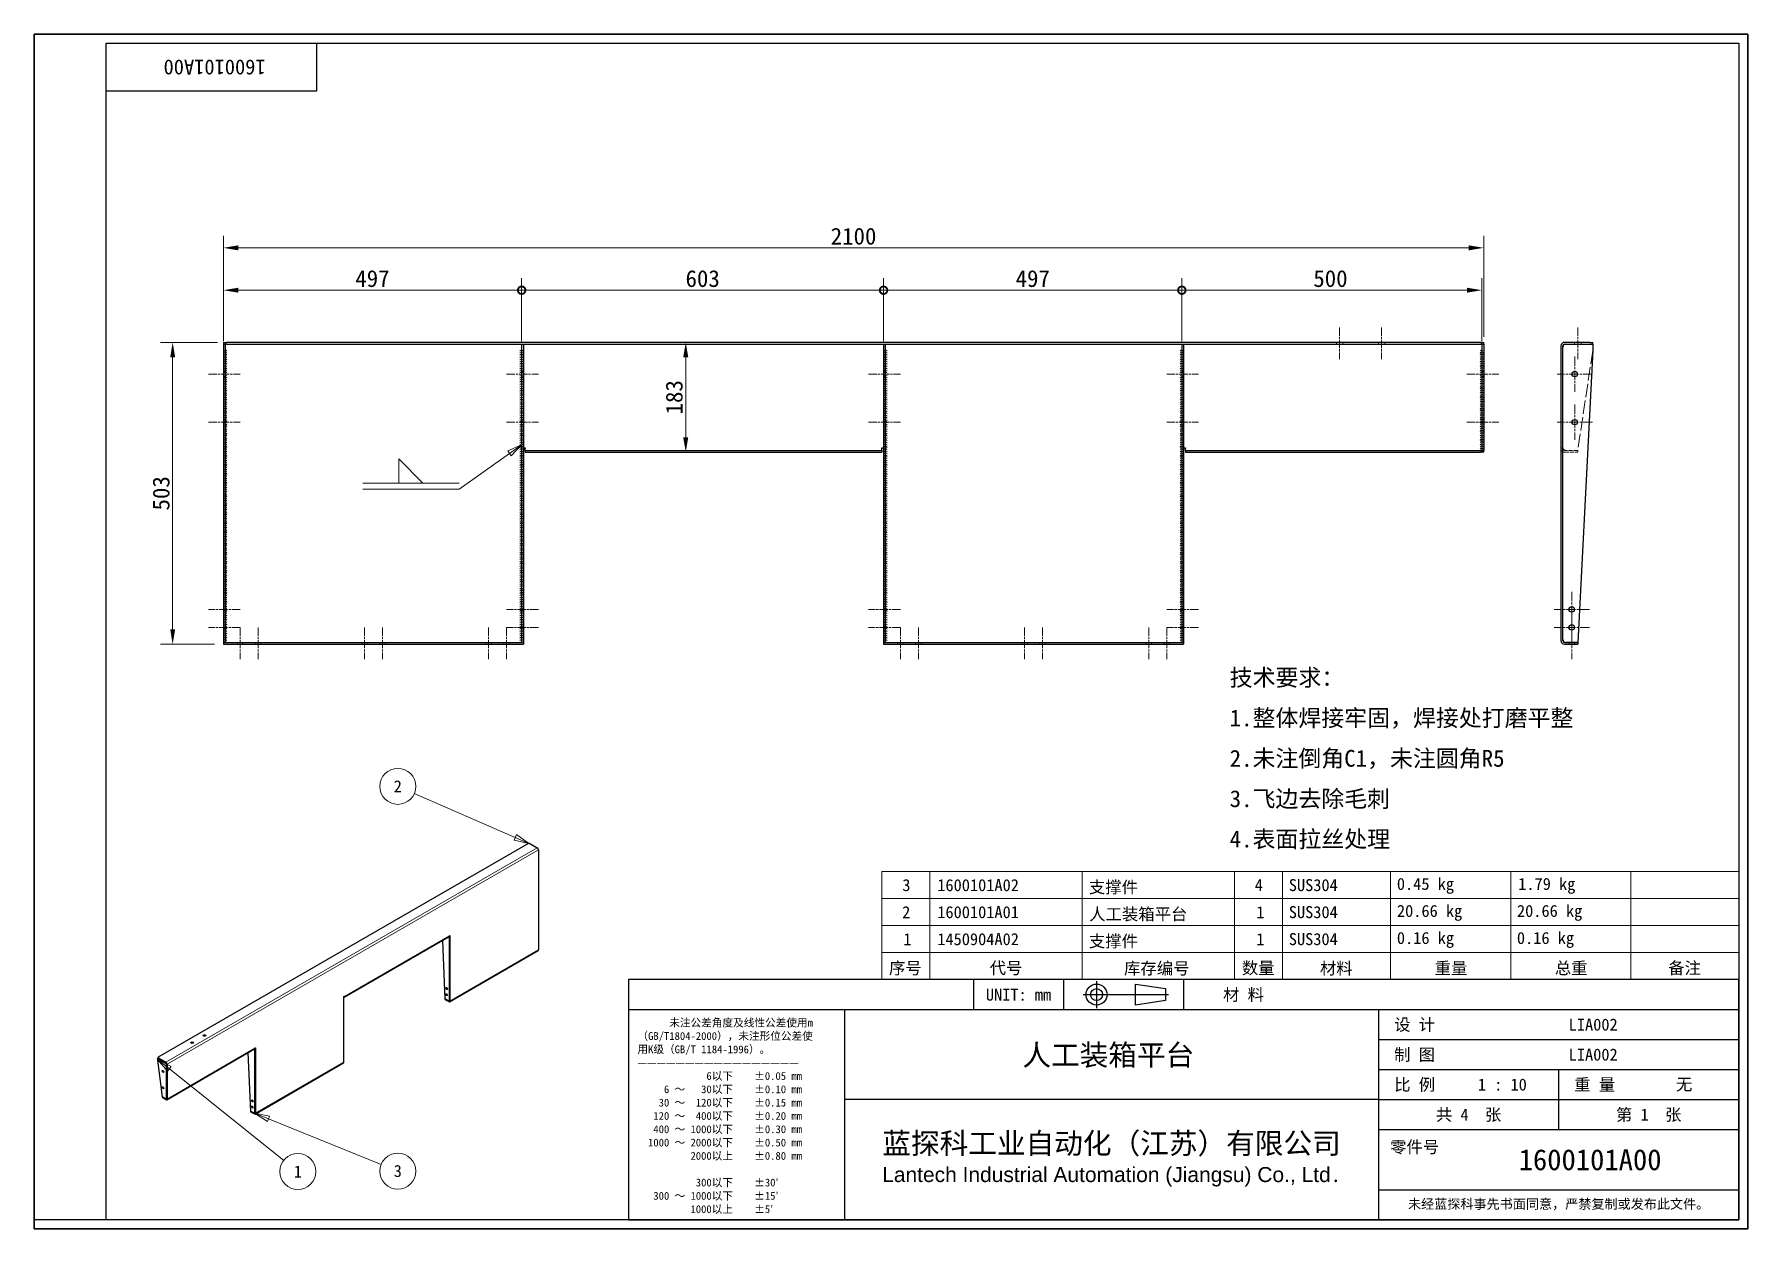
# Model space of a CAD drawing. Header units: millimetres. Extents: x 60 to 2915, y 55 to 2045.
import ezdxf
from ezdxf.enums import TextEntityAlignment as Align

# ---------------------------------------------------------------- set-up
doc = ezdxf.new("R2010")
doc.units = ezdxf.units.MM
doc.header["$LTSCALE"] = 10
doc.linetypes.add('CHAIN', pattern=[0.3543, 0.2362, -0.0295, 0.0591, -0.0295])
doc.linetypes.add('DASHED', pattern=[0.2067, 0.1654, -0.0413])
for name, color, linetype, lineweight in [('1', 7, 'Continuous', 18), ('可见 (ISO)', 7, 'Continuous', 25), ('可见窄的 (ISO)', 7, 'Continuous', 18), ('图框 (ISO)', 7, 'Continuous', 35), ('标题 (ISO)', 7, 'Continuous', 25)]:
    doc.layers.add(name, color=color, linetype=linetype, lineweight=lineweight)
for name, color, linetype, lineweight, true_color in [('中心标记 (ISO)', 1, 'CHAIN', 18, 0xff0000), ('中心线 (ISO)', 1, 'CHAIN', 18, 0xff0000), ('尺寸 (ISO)', 7, 'Continuous', 18, 0x008000), ('符号 (ISO)', 7, 'Continuous', 18, 0x008000), ('隐藏 (ISO)', 5, 'DASHED', 18, 0x0000ff)]:
    doc.layers.add(name, color=color, linetype=linetype, lineweight=lineweight, true_color=true_color)
doc.styles.add('文本样式164', font='SimSun.ttf')
doc.styles.add('文本样式165', font='SimSun.ttf')
doc.styles.add('文本样式74', font='SimSun.ttf')
doc.styles.add('最新国标', font='simfang.ttf')
doc.styles.add('注释文本 (ISO)', font='simfang.ttf')
doc.dimstyles.new('默认 (GB)', dxfattribs={"dimscale": 10, "dimtxt": 2.8, "dimasz": 2.5, "dimexe": 2, "dimexo": 1.5, "dimgap": 0.5, "dimtad": 1, "dimtoh": 1, "dimdsep": 46, "dimtxsty": '最新国标', "dimcen": 0.09, "dimdle": 10, "dimclrd": 256, "dimclre": 256, "dimclrt": 256, "dimaunit": 1, "dimadec": 3, "dimazin": 2, "dimtfac": 0.535714, "dimtdec": 3, "dimtmove": 0, "dimatfit": 3, "dimfxl": 0, "dimtolj": 1, "dimlwd": -1, "dimlwe": -1, "dimarcsym": 0})

msp = doc.modelspace()

# ---------------------------------------------------------------- texts
at = {"layer": '符号 (ISO)', "insert": (2051.793, 837.182), "char_height": 28, "width": 628.77192, "attachment_point": 4, "line_spacing_factor": 1.441304, "style": '注释文本 (ISO)'}
msp.add_mtext('\\fFangSong|b0|i0;{\\H28.0000;技术要求：\\P}\\fFangSong|b0|i0;{\\H28.0000;1.整体焊接牢固，焊接处打磨平整\\P}\\fFangSong|b0|i0;{\\H28.0000;2.未注倒角C1，未注圆角R5\\P}\\fFangSong|b0|i0;{\\H28.0000;3.飞边去除毛刺\\P}\\fFangSong|b0|i0;{\\H28.0000;4.表面拉丝处理}', dxfattribs=at)

# ---------------------------------------------------------------- blocks, each defined once
blk = doc.blocks.new('图框 最新国标')
at = {"layer": '图框 (ISO)'}
for p, q in [((6, 7), (6, 204.5)), ((6, 204.5), (291.5, 204.5)), ((291.5, 204.5), (291.5, 5.5)), ((6, 7), (6, 5.5)), ((6, 7), (6, 5.5)), ((291.5, 5.5), (6, 5.5))]:
    blk.add_line(p, q, dxfattribs=at)
at = {"layer": '图框 (ISO)', "color": 7, "linetype": 'Continuous', "lineweight": 25}
for p, q in [((18, 203), (290, 203)), ((18, 7), (18, 203)), ((18, 203), (290, 203)), ((53, 203), (53, 195)), ((290, 203), (290, 7)), ((290, 203), (290, 7)), ((53, 195), (18, 195)), ((290, 7), (6, 7)), ((290, 7), (18, 7))]:
    blk.add_line(p, q, dxfattribs=at)
at = {"layer": '图框 (ISO)', "style": '文本样式74'}
blk.add_attdef('零件代号_001', (44.55, 200.25), '', height=2.5, rotation=180, dxfattribs=at)
blk = doc.blocks.new('标题栏 最新国标')
at = {"layer": '标题 (ISO)'}
for p, q in [((381.98, -183.84), (196.98, -183.84)), ((196.98, -183.84), (196.98, -223.84)), ((254.48, -183.84), (254.48, -188.84)), ((269.48, -183.84), (269.48, -188.84)), ((281.48, -188.09), (281.48, -184.59)), ((281.48, -184.59), (286.48, -185.34)), ((286.48, -185.34), (286.48, -187.34)), ((289.48, -183.84), (289.48, -188.84)), ((381.98, -223.84), (381.98, -183.84)), ((383.48, -183.84), (383.48, -225.34)), ((286.48, -187.34), (281.48, -188.09)), ((196.98, -188.84), (381.98, -188.84)), ((232.98, -188.84), (232.98, -223.84)), ((321.98, -188.84), (321.98, -223.84)), ((321.98, -193.84), (381.98, -193.84)), ((321.98, -198.84), (381.98, -198.84)), ((351.98, -198.84), (351.98, -208.84)), ((321.98, -203.84), (232.98, -203.84)), ((321.98, -203.84), (381.98, -203.84)), ((321.98, -208.84), (381.98, -208.84)), ((321.98, -218.84), (381.98, -218.84)), ((196.98, -223.84), (381.98, -223.84)), ((383.48, -225.34), (196.98, -225.34))]:
    blk.add_line(p, q, dxfattribs=at)
at = {"layer": '标题 (ISO)', "linetype": 'CHAIN', "ltscale": 5.000333}
blk.add_line((274.98, -184.09), (274.98, -188.59), dxfattribs=at)
at = {"layer": '标题 (ISO)', "linetype": 'CHAIN', "ltscale": 15.834605}
blk.add_line((272.73, -186.34), (286.98, -186.34), dxfattribs=at)
at = {"layer": '标题 (ISO)'}
for radius in [1.75, 1]:
    blk.add_circle((274.98, -186.34), radius, dxfattribs=at)
at = {"layer": '1', "style": '文本样式164'}
for s, p in [('UNIT: mm', (261.98, -186.34)), ('材 料', (299.48, -186.34)), ('设 计', (327.98, -191.34)), ('制 图', (327.98, -196.34)), ('比 例', (327.98, -201.34)), ('重 量', (357.98, -201.34)), ('共 4  张', (336.98, -206.34)), ('第 1  张', (366.98, -206.34))]:
    blk.add_text(s, height=2, dxfattribs=at).set_placement(p, align=Align.MIDDLE_CENTER)
at = {"layer": '标题 (ISO)', "style": '注释文本 (ISO)'}
for s, insert, char_height, attachment_point, line_spacing_factor in [('\\fSimSun|b0|i0;{\\H1.3000;      未注公差角度及线性公差使用m\\P}\\fSimSun|b0|i0;{\\H1.3000;（GB/T1804-2000），未注形位公差使\\P}\\fSimSun|b0|i0;{\\H1.3000;用K级（GB/T 1184-1996）。\\P}\\fSimSun|b0|i0;{\\H1.3000;—————————————————\\P}\\fSimSun|b0|i0;{\\H1.3000;             6以下    ±0.05 mm\\P}\\fSimSun|b0|i0;{\\H1.3000;     6 ～   30以下    ±0.10 mm\\P}\\fSimSun|b0|i0;{\\H1.3000;    30 ～  120以下    ±0.15 mm\\P}\\fSimSun|b0|i0;{\\H1.3000;   120 ～  400以下    ±0.20 mm\\P}\\fSimSun|b0|i0;{\\H1.3000;   400 ～ 1000以下    ±0.30 mm\\P}\\fSimSun|b0|i0;{\\H1.3000;  1000 ～ 2000以下    ±0.50 mm\\P}\\fSimSun|b0|i0;{\\H1.3000;          2000以上    ±0.80 mm\\P}\\fSimSun|b0|i0;{\\H1.3000;\\P}\\fSimSun|b0|i0;{\\H1.3000;           300以下    ±30′\\P}\\fSimSun|b0|i0;{\\H1.3000;   300 ～ 1000以下    ±15′\\P}\\fSimSun|b0|i0;{\\H1.3000;          1000以上    ±5′}', (198.48, -206.63), 1.3, 4, 1.023913), ('{\\fMicrosoft YaHei|b0|i0|c134|p34;\\H1.75x;蓝探科工业自动化（江苏）有限公司\\P\\fArial|b0|i0|c0|p34;\\H0.71429x;Lantech Industrial Automation (Jiangsu) Co., Ltd\\fFangSong|b0|i0|c134|p49;.\\H1.15195x; }', (277.48, -213.84), 2, 5, 0.978695)]:
    blk.add_mtext(s, dxfattribs=dict(at, insert=insert, char_height=char_height, attachment_point=attachment_point, line_spacing_factor=line_spacing_factor))
at = {"layer": '标题 (ISO)', "attachment_point": 5, "style": '注释文本 (ISO)'}
for s, insert, char_height in [('\\fFangSong|b0|i0;零件号', (327.98, -211.84), 2), ('\\fSimSun|b0|i0;{\\H1.6000;未经蓝探科事先书面同意，严禁复制或发布此文件。}', (351.98, -221.34), 1.6)]:
    blk.add_mtext(s, dxfattribs=dict(at, insert=insert, char_height=char_height))
at = {"layer": '标题 (ISO)', "style": '注释文本 (ISO)'}
blk.add_attdef('材料', text='', height=2, dxfattribs=at).set_placement((324.48, -186.34), align=Align.MIDDLE_CENTER)
at = {"layer": '标题 (ISO)'}
for tag, p, height, style in [('设计人_001', (353.65, -192.33), 2, '注释文本 (ISO)'), ('库存编号_001', (262.62, -198.15), 3.5, '文本样式165'), ('设计人_001', (353.65, -197.33), 2, '注释文本 (ISO)'), ('视图比例_001', (338.51, -202.33), 2, '注释文本 (ISO)'), ('质量\\P3;_001', (371.53, -202.3), 2, '注释文本 (ISO)'), ('零件代号_001', (345.31, -215.59), 3.5, '文本样式165')]:
    blk.add_attdef(tag, p, '', height=height, dxfattribs=dict(at, style=style))
blk = doc.blocks.new('_DotSmall')
at = {"color": 0, "linetype": 'ByBlock', "const_width": 0.5}
blk.add_lwpolyline([(-0.0625, 0, 1), (0.0625, 0, 1)], format="xyb", close=True, dxfattribs=at)
blk = doc.blocks.new('*D5')
at = {"layer": 'Defpoints', "color": 0, "transparency": 16777216}
for p in [(872.1, 1618.6), (375.1, 1518.6), (872.1, 1518.6)]:
    blk.add_point(p, dxfattribs=at)
at = {"layer": '尺寸 (ISO)', "color": 116, "true_color": 0x00803f, "transparency": 16777216}
for p, q in [((375.1, 1533.6), (375.1, 1638.6)), ((872.1, 1533.6), (872.1, 1638.6)), ((400.1, 1618.6), (872.1, 1618.6))]:
    blk.add_line(p, q, dxfattribs=at)
blk.add_solid([(400.1, 1622.8), (400.1, 1614.5), (375.1, 1618.6)], dxfattribs=at)
at = {"layer": '尺寸 (ISO)', "color": 116, "true_color": 0x00803f, "transparency": 16777216, "xscale": 25, "yscale": 25, "zscale": 25}
blk.add_blockref('_DotSmall', (872.1, 1618.6), dxfattribs=at)
at = {"layer": '尺寸 (ISO)', "transparency": 16777216, "insert": (623.5, 1637.8), "char_height": 28, "attachment_point": 5, "style": '最新国标'}
blk.add_mtext('\\A1;497', dxfattribs=at)
blk = doc.blocks.new('*D7')
at = {"layer": 'Defpoints', "color": 0, "transparency": 16777216}
for p in [(1475.1, 1618.6), (872.1, 1518.6), (1475.1, 1518.6)]:
    blk.add_point(p, dxfattribs=at)
at = {"layer": '尺寸 (ISO)', "color": 116, "true_color": 0x00803f, "transparency": 16777216}
for p, q in [((872.1, 1533.6), (872.1, 1638.6)), ((1475.1, 1533.6), (1475.1, 1638.6)), ((872.1, 1618.6), (1475.1, 1618.6))]:
    blk.add_line(p, q, dxfattribs=at)
at = {"layer": '尺寸 (ISO)', "color": 116, "true_color": 0x00803f, "transparency": 16777216, "xscale": 25, "yscale": 25, "zscale": 25, "rotation": 180}
blk.add_blockref('_DotSmall', (872.1, 1618.6), dxfattribs=at)
at = {"layer": '尺寸 (ISO)', "color": 116, "true_color": 0x00803f, "transparency": 16777216, "xscale": 25, "yscale": 25, "zscale": 25}
blk.add_blockref('_DotSmall', (1475.1, 1618.6), dxfattribs=at)
at = {"layer": '尺寸 (ISO)', "transparency": 16777216, "insert": (1173.7, 1637.8), "char_height": 28, "attachment_point": 5, "style": '最新国标'}
blk.add_mtext('\\A1;603', dxfattribs=at)
blk = doc.blocks.new('*D8')
at = {"layer": 'Defpoints', "color": 0, "transparency": 16777216}
for p in [(1972.1, 1618.6), (1475.1, 1518.6), (1972.1, 1518.6)]:
    blk.add_point(p, dxfattribs=at)
at = {"layer": '尺寸 (ISO)', "color": 116, "true_color": 0x00803f, "transparency": 16777216}
for p, q in [((1475.1, 1533.6), (1475.1, 1638.6)), ((1972.1, 1533.6), (1972.1, 1638.6)), ((1475.1, 1618.6), (1972.1, 1618.6))]:
    blk.add_line(p, q, dxfattribs=at)
at = {"layer": '尺寸 (ISO)', "color": 116, "true_color": 0x00803f, "transparency": 16777216, "xscale": 25, "yscale": 25, "zscale": 25, "rotation": 180}
blk.add_blockref('_DotSmall', (1475.1, 1618.6), dxfattribs=at)
at = {"layer": '尺寸 (ISO)', "color": 116, "true_color": 0x00803f, "transparency": 16777216, "xscale": 25, "yscale": 25, "zscale": 25}
blk.add_blockref('_DotSmall', (1972.1, 1618.6), dxfattribs=at)
at = {"layer": '尺寸 (ISO)', "transparency": 16777216, "insert": (1723.7, 1637.8), "char_height": 28, "attachment_point": 5, "style": '最新国标'}
blk.add_mtext('\\A1;497', dxfattribs=at)
blk = doc.blocks.new('*D9')
at = {"layer": 'Defpoints', "color": 0, "transparency": 16777216}
for p in [(2472.1, 1618.6), (1972.1, 1518.6), (2472.1, 1518.4)]:
    blk.add_point(p, dxfattribs=at)
at = {"layer": '尺寸 (ISO)', "color": 116, "true_color": 0x00803f, "transparency": 16777216}
for p, q in [((1972.1, 1533.6), (1972.1, 1638.6)), ((2472.1, 1533.4), (2472.1, 1638.6)), ((1972.1, 1618.6), (2447.1, 1618.6))]:
    blk.add_line(p, q, dxfattribs=at)
blk.add_solid([(2447.1, 1622.8), (2447.1, 1614.5), (2472.1, 1618.6)], dxfattribs=at)
at = {"layer": '尺寸 (ISO)', "color": 116, "true_color": 0x00803f, "transparency": 16777216, "xscale": 25, "yscale": 25, "zscale": 25, "rotation": 180}
blk.add_blockref('_DotSmall', (1972.1, 1618.6), dxfattribs=at)
at = {"layer": '尺寸 (ISO)', "transparency": 16777216, "insert": (2219.7, 1637.8), "char_height": 28, "attachment_point": 5, "style": '最新国标'}
blk.add_mtext('\\A1;500', dxfattribs=at)
blk = doc.blocks.new('*D10')
at = {"layer": 'Defpoints', "color": 0, "transparency": 16777216}
for p in [(380.1, 1531.7), (290.6, 1028.7), (375.1, 1028.7)]:
    blk.add_point(p, dxfattribs=at)
at = {"layer": '尺寸 (ISO)', "color": 116, "true_color": 0x00803f, "transparency": 16777216}
for p, q in [((365.1, 1531.7), (270.6, 1531.7)), ((290.6, 1506.7), (290.6, 1053.7)), ((360.1, 1028.7), (270.6, 1028.7))]:
    blk.add_line(p, q, dxfattribs=at)
for points in [[(286.5, 1506.7), (294.8, 1506.7), (290.6, 1531.7)], [(286.5, 1053.7), (294.8, 1053.7), (290.6, 1028.7)]]:
    blk.add_solid(points, dxfattribs=at)
at = {"layer": '尺寸 (ISO)', "transparency": 16777216, "insert": (271.5, 1280.2), "char_height": 28, "attachment_point": 5, "rotation": 90, "style": '最新国标'}
blk.add_mtext('\\A1;503', dxfattribs=at)
blk = doc.blocks.new('明细栏')
at = {"layer": '符号 (ISO)'}
for p, q in [((290, 65.01), (147.2, 65.01)), ((147.2, 65.01), (147.2, 51.5)), ((155.2, 65.01), (155.2, 51.5)), ((180.6, 65.01), (180.6, 51.5)), ((206, 65.01), (206, 51.5)), ((214, 65.01), (214, 51.5)), ((232, 65.01), (232, 51.5)), ((252, 65.01), (252, 51.5)), ((272, 65.01), (272, 51.5)), ((290, 65.01), (290, 51.5)), ((290, 60.51), (147.2, 60.51)), ((290, 56), (147.2, 56)), ((290, 51.5), (147.2, 51.5)), ((147.2, 47), (147.2, 51.5)), ((155.2, 47), (155.2, 51.5)), ((180.6, 47), (180.6, 51.5)), ((206, 47), (206, 51.5)), ((214, 47), (214, 51.5)), ((232, 47), (232, 51.5)), ((252, 47), (252, 51.5)), ((272, 47), (272, 51.5)), ((290, 47), (290, 51.5)), ((290, 47), (147.2, 47))]:
    blk.add_line(p, q, dxfattribs=at)
at = {"layer": '符号 (ISO)', "char_height": 2, "attachment_point": 7, "style": '注释文本 (ISO)'}
for s, insert in [('3', (150.63, 61.72)), ('1600101A02', (156.46, 61.71)), ('支撑件', (181.72, 61.19)), ('4', (209.35, 61.74)), ('SUS304', (215.03, 61.72)), ('0.45 kg', (233.04, 61.29)), ('1.79 kg', (253.26, 61.29)), ('2', (150.61, 57.24)), ('1600101A01', (156.46, 57.21)), ('人工装箱平台', (181.77, 56.68)), ('1', (209.61, 57.24)), ('SUS304', (215.03, 57.22)), ('20.66 kg', (233.05, 56.79)), ('20.66 kg', (253.05, 56.79)), ('1', (150.81, 52.74)), ('1450904A02', (156.46, 52.71)), ('支撑件', (181.72, 52.19)), ('1', (209.61, 52.74)), ('SUS304', (215.03, 52.72)), ('0.16 kg', (233.04, 52.28)), ('0.16 kg', (253.04, 52.28)), ('序号', (148.42, 47.7)), ('代号', (165.19, 47.72)), ('库存编号', (187.58, 47.65)), ('数量', (207.21, 47.71)), ('材料', (220.21, 47.67)), ('重量', (239.33, 47.77)), ('总重', (259.36, 47.74)), ('备注', (278.25, 47.72))]:
    blk.add_mtext(s, dxfattribs=dict(at, insert=insert))
blk = doc.blocks.new('引出序号1')
at = {"layer": '符号 (ISO)'}
for p, q in [((86.14, 70.7), (69.31, 78.01)), ((86.33, 71.16), (85.94, 70.24)), ((85.94, 70.24), (88.43, 69.7)), ((86.14, 70.7), (88.43, 69.7)), ((88.43, 69.7), (86.33, 71.16))]:
    blk.add_line(p, q, dxfattribs=at)
at = {"layer": '符号 (ISO)', "flags": 128}
blk.add_lwpolyline([(85.94, 70.24), (88.43, 69.7), (86.33, 71.16), (85.94, 70.24)], dxfattribs=at)
at = {"layer": '符号 (ISO)'}
blk.add_circle((66.57, 79.2), 3, dxfattribs=at)
blk.add_solid([(85.94, 70.24), (88.43, 69.7), (86.33, 71.16), (85.94, 70.24)], dxfattribs=at)
at = {"layer": '符号 (ISO)', "insert": (66.57, 79.2), "char_height": 2, "attachment_point": 5, "style": '注释文本 (ISO)'}
blk.add_mtext('2', dxfattribs=at)
blk = doc.blocks.new('引出序号2')
at = {"layer": '符号 (ISO)'}
for p, q in [((28.51, 32.12), (26.56, 33.68)), ((28.82, 32.51), (26.56, 33.68)), ((26.56, 33.68), (28.2, 31.73)), ((28.2, 31.73), (28.82, 32.51)), ((28.51, 32.12), (47.58, 16.88))]:
    blk.add_line(p, q, dxfattribs=at)
at = {"layer": '符号 (ISO)', "flags": 128}
blk.add_lwpolyline([(28.82, 32.51), (26.56, 33.68), (28.2, 31.73), (28.82, 32.51)], dxfattribs=at)
at = {"layer": '符号 (ISO)'}
blk.add_circle((49.92, 15.02), 3, dxfattribs=at)
blk.add_solid([(28.82, 32.51), (26.56, 33.68), (28.2, 31.73), (28.82, 32.51)], dxfattribs=at)
at = {"layer": '符号 (ISO)', "insert": (49.92, 15.02), "char_height": 2, "attachment_point": 5, "style": '注释文本 (ISO)'}
blk.add_mtext('1', dxfattribs=at)
blk = doc.blocks.new('引出序号3')
at = {"layer": '符号 (ISO)'}
for p, q in [((45.04, 23.81), (42.72, 24.75)), ((45.22, 24.28), (42.72, 24.75)), ((42.72, 24.75), (44.85, 23.35)), ((44.85, 23.35), (45.22, 24.28)), ((45.04, 23.81), (63.79, 16.22))]:
    blk.add_line(p, q, dxfattribs=at)
at = {"layer": '符号 (ISO)', "flags": 128}
blk.add_lwpolyline([(45.22, 24.28), (42.72, 24.75), (44.85, 23.35), (45.22, 24.28)], dxfattribs=at)
at = {"layer": '符号 (ISO)'}
blk.add_circle((66.57, 15.1), 3, dxfattribs=at)
blk.add_solid([(45.22, 24.28), (42.72, 24.75), (44.85, 23.35), (45.22, 24.28)], dxfattribs=at)
at = {"layer": '符号 (ISO)', "insert": (66.57, 15.11), "char_height": 2, "attachment_point": 5, "style": '注释文本 (ISO)'}
blk.add_mtext('3', dxfattribs=at)
blk = doc.blocks.new('*D15')
at = {"layer": 'Defpoints', "color": 0, "transparency": 16777216}
for p in [(1145.5, 1531.7), (1145.5, 1348.7), (1145.5, 1348.7)]:
    blk.add_point(p, dxfattribs=at)
at = {"layer": '尺寸 (ISO)', "color": 116, "true_color": 0x00803f, "transparency": 16777216}
blk.add_line((1145.5, 1506.7), (1145.5, 1373.7), dxfattribs=at)
for points in [[(1141.3, 1506.7), (1149.7, 1506.7), (1145.5, 1531.7)], [(1141.3, 1373.7), (1149.7, 1373.7), (1145.5, 1348.7)]]:
    blk.add_solid(points, dxfattribs=at)
at = {"layer": '尺寸 (ISO)', "transparency": 16777216, "insert": (1126.4, 1440.2), "char_height": 28, "attachment_point": 5, "rotation": 90, "style": '最新国标'}
blk.add_mtext('\\A1;183', dxfattribs=at)
blk = doc.blocks.new('Caterpillar1')
at = {"layer": '符号 (ISO)'}
for centre in [(37.81, 152.19), (37.81, 151.89), (37.81, 151.59), (37.81, 151.29), (37.81, 150.99), (37.81, 150.69), (37.81, 150.39), (37.81, 150.09), (37.81, 149.79), (37.81, 149.49), (37.81, 149.19), (37.81, 148.89), (37.81, 148.59), (37.81, 148.29), (37.81, 147.99), (37.81, 147.69), (37.81, 147.39), (37.81, 147.09), (37.81, 146.79), (37.81, 146.49), (37.81, 146.18), (37.81, 145.88), (37.81, 145.58), (37.81, 145.28), (37.81, 144.98), (37.81, 144.68), (37.81, 144.38), (37.81, 144.08), (37.81, 143.78), (37.81, 143.48), (37.81, 143.18), (37.81, 142.88), (37.81, 142.58), (37.81, 142.28), (37.81, 141.98), (37.81, 141.68), (37.81, 141.38), (37.81, 141.08), (37.81, 140.78), (37.81, 140.48), (37.81, 140.18), (37.81, 139.88), (37.81, 139.58), (37.81, 139.28), (37.81, 138.98), (37.81, 138.68), (37.81, 138.38), (37.81, 138.08), (37.81, 137.78), (37.81, 137.47), (37.81, 137.17), (37.81, 136.87), (37.81, 136.57), (37.81, 136.27), (37.81, 135.97), (37.81, 135.67), (37.81, 135.37), (37.81, 135.07), (37.81, 134.77), (37.81, 134.47), (37.81, 134.17), (37.81, 133.87), (37.81, 133.57), (37.81, 133.27), (37.81, 132.97), (37.81, 132.67), (37.81, 132.37), (37.81, 132.07), (37.81, 131.77), (37.81, 131.47), (37.81, 131.17), (37.81, 130.87), (37.81, 130.57), (37.81, 130.27), (37.81, 129.97), (37.81, 129.67), (37.81, 129.37), (37.81, 129.06), (37.81, 128.76), (37.81, 128.46), (37.81, 128.16), (37.81, 127.86), (37.81, 127.56), (37.81, 127.26), (37.81, 126.96), (37.81, 126.66), (37.81, 126.36), (37.81, 126.06), (37.81, 125.76), (37.81, 125.46), (37.81, 125.16), (37.81, 124.86), (37.81, 124.56), (37.81, 124.26), (37.81, 123.96), (37.81, 123.66), (37.81, 123.36), (37.81, 123.06), (37.81, 122.76), (37.81, 122.46), (37.81, 122.16), (37.81, 121.86), (37.81, 121.56), (37.81, 121.26), (37.81, 120.96), (37.81, 120.65), (37.81, 120.35), (37.81, 120.05), (37.81, 119.75), (37.81, 119.45), (37.81, 119.15), (37.81, 118.85), (37.81, 118.55), (37.81, 118.25), (37.81, 117.95), (37.81, 117.65), (37.81, 117.35), (37.81, 117.05), (37.81, 116.75), (37.81, 116.45), (37.81, 116.15), (37.81, 115.85), (37.81, 115.55), (37.81, 115.25), (37.81, 114.95), (37.81, 114.65), (37.81, 114.35), (37.81, 114.05), (37.81, 113.75), (37.81, 113.45), (37.81, 113.15), (37.81, 112.85), (37.81, 112.55), (37.81, 112.25), (37.81, 111.94), (37.81, 111.64), (37.81, 111.34), (37.81, 111.04), (37.81, 110.74), (37.81, 110.44), (37.81, 110.14), (37.81, 109.84), (37.81, 109.54), (37.81, 109.24), (37.81, 108.94), (37.81, 108.64), (37.81, 108.34), (37.81, 108.04), (37.81, 107.74), (37.81, 107.44), (37.81, 107.14), (37.81, 106.84), (37.81, 106.54), (37.81, 106.24), (37.81, 105.94), (37.81, 105.64), (37.81, 105.34), (37.81, 105.04), (37.81, 104.74), (37.81, 104.44), (37.81, 104.14), (37.81, 103.84)]:
    blk.add_arc(centre, 0.45, 228.1897, 311.8103, dxfattribs=at)
blk = doc.blocks.new('Caterpillar2')
at = {"layer": '符号 (ISO)'}
for centre in [(87.21, 152.19), (87.21, 151.89), (87.21, 151.59), (87.21, 151.29), (87.21, 150.99), (87.21, 150.69), (87.21, 150.39), (87.21, 150.09), (87.21, 149.79), (87.21, 149.49), (87.21, 149.19), (87.21, 148.89), (87.21, 148.59), (87.21, 148.29), (87.21, 147.99), (87.21, 147.69), (87.21, 147.39), (87.21, 147.09), (87.21, 146.79), (87.21, 146.49), (87.21, 146.18), (87.21, 145.88), (87.21, 145.58), (87.21, 145.28), (87.21, 144.98), (87.21, 144.68), (87.21, 144.38), (87.21, 144.08), (87.21, 143.78), (87.21, 143.48), (87.21, 143.18), (87.21, 142.88), (87.21, 142.58), (87.21, 142.28), (87.21, 141.98), (87.21, 141.68), (87.21, 141.38), (87.21, 141.08), (87.21, 140.78), (87.21, 140.48), (87.21, 140.18), (87.21, 139.88), (87.21, 139.58), (87.21, 139.28), (87.21, 138.98), (87.21, 138.68), (87.21, 138.38), (87.21, 138.08), (87.21, 137.78), (87.21, 137.47), (87.21, 137.17), (87.21, 136.87), (87.21, 136.57), (87.21, 136.27), (87.21, 135.97), (87.21, 135.67), (87.21, 135.37), (87.21, 135.07), (87.21, 134.77), (87.21, 134.47), (87.21, 134.17), (87.21, 133.87), (87.21, 133.57), (87.21, 133.27), (87.21, 132.97), (87.21, 132.67), (87.21, 132.37), (87.21, 132.07), (87.21, 131.77), (87.21, 131.47), (87.21, 131.17), (87.21, 130.87), (87.21, 130.57), (87.21, 130.27), (87.21, 129.97), (87.21, 129.67), (87.21, 129.37), (87.21, 129.06), (87.21, 128.76), (87.21, 128.46), (87.21, 128.16), (87.21, 127.86), (87.21, 127.56), (87.21, 127.26), (87.21, 126.96), (87.21, 126.66), (87.21, 126.36), (87.21, 126.06), (87.21, 125.76), (87.21, 125.46), (87.21, 125.16), (87.21, 124.86), (87.21, 124.56), (87.21, 124.26), (87.21, 123.96), (87.21, 123.66), (87.21, 123.36), (87.21, 123.06), (87.21, 122.76), (87.21, 122.46), (87.21, 122.16), (87.21, 121.86), (87.21, 121.56), (87.21, 121.26), (87.21, 120.96), (87.21, 120.65), (87.21, 120.35), (87.21, 120.05), (87.21, 119.75), (87.21, 119.45), (87.21, 119.15), (87.21, 118.85), (87.21, 118.55), (87.21, 118.25), (87.21, 117.95), (87.21, 117.65), (87.21, 117.35), (87.21, 117.05), (87.21, 116.75), (87.21, 116.45), (87.21, 116.15), (87.21, 115.85), (87.21, 115.55), (87.21, 115.25), (87.21, 114.95), (87.21, 114.65), (87.21, 114.35), (87.21, 114.05), (87.21, 113.75), (87.21, 113.45), (87.21, 113.15), (87.21, 112.85), (87.21, 112.55), (87.21, 112.25), (87.21, 111.94), (87.21, 111.64), (87.21, 111.34), (87.21, 111.04), (87.21, 110.74), (87.21, 110.44), (87.21, 110.14), (87.21, 109.84), (87.21, 109.54), (87.21, 109.24), (87.21, 108.94), (87.21, 108.64), (87.21, 108.34), (87.21, 108.04), (87.21, 107.74), (87.21, 107.44), (87.21, 107.14), (87.21, 106.84), (87.21, 106.54), (87.21, 106.24), (87.21, 105.94), (87.21, 105.64), (87.21, 105.34), (87.21, 105.04), (87.21, 104.74), (87.21, 104.44), (87.21, 104.14), (87.21, 103.84)]:
    blk.add_arc(centre, 0.45, 228.1897, 311.8103, dxfattribs=at)
blk = doc.blocks.new('Caterpillar3')
at = {"layer": '符号 (ISO)'}
for centre in [(147.81, 152.19), (147.81, 151.89), (147.81, 151.59), (147.81, 151.29), (147.81, 150.99), (147.81, 150.69), (147.81, 150.39), (147.81, 150.09), (147.81, 149.79), (147.81, 149.49), (147.81, 149.19), (147.81, 148.89), (147.81, 148.59), (147.81, 148.29), (147.81, 147.99), (147.81, 147.69), (147.81, 147.39), (147.81, 147.09), (147.81, 146.79), (147.81, 146.49), (147.81, 146.18), (147.81, 145.88), (147.81, 145.58), (147.81, 145.28), (147.81, 144.98), (147.81, 144.68), (147.81, 144.38), (147.81, 144.08), (147.81, 143.78), (147.81, 143.48), (147.81, 143.18), (147.81, 142.88), (147.81, 142.58), (147.81, 142.28), (147.81, 141.98), (147.81, 141.68), (147.81, 141.38), (147.81, 141.08), (147.81, 140.78), (147.81, 140.48), (147.81, 140.18), (147.81, 139.88), (147.81, 139.58), (147.81, 139.28), (147.81, 138.98), (147.81, 138.68), (147.81, 138.38), (147.81, 138.08), (147.81, 137.78), (147.81, 137.47), (147.81, 137.17), (147.81, 136.87), (147.81, 136.57), (147.81, 136.27), (147.81, 135.97), (147.81, 135.67), (147.81, 135.37), (147.81, 135.07), (147.81, 134.77), (147.81, 134.47), (147.81, 134.17), (147.81, 133.87), (147.81, 133.57), (147.81, 133.27), (147.81, 132.97), (147.81, 132.67), (147.81, 132.37), (147.81, 132.07), (147.81, 131.77), (147.81, 131.47), (147.81, 131.17), (147.81, 130.87), (147.81, 130.57), (147.81, 130.27), (147.81, 129.97), (147.81, 129.67), (147.81, 129.37), (147.81, 129.06), (147.81, 128.76), (147.81, 128.46), (147.81, 128.16), (147.81, 127.86), (147.81, 127.56), (147.81, 127.26), (147.81, 126.96), (147.81, 126.66), (147.81, 126.36), (147.81, 126.06), (147.81, 125.76), (147.81, 125.46), (147.81, 125.16), (147.81, 124.86), (147.81, 124.56), (147.81, 124.26), (147.81, 123.96), (147.81, 123.66), (147.81, 123.36), (147.81, 123.06), (147.81, 122.76), (147.81, 122.46), (147.81, 122.16), (147.81, 121.86), (147.81, 121.56), (147.81, 121.26), (147.81, 120.96), (147.81, 120.65), (147.81, 120.35), (147.81, 120.05), (147.81, 119.75), (147.81, 119.45), (147.81, 119.15), (147.81, 118.85), (147.81, 118.55), (147.81, 118.25), (147.81, 117.95), (147.81, 117.65), (147.81, 117.35), (147.81, 117.05), (147.81, 116.75), (147.81, 116.45), (147.81, 116.15), (147.81, 115.85), (147.81, 115.55), (147.81, 115.25), (147.81, 114.95), (147.81, 114.65), (147.81, 114.35), (147.81, 114.05), (147.81, 113.75), (147.81, 113.45), (147.81, 113.15), (147.81, 112.85), (147.81, 112.55), (147.81, 112.25), (147.81, 111.94), (147.81, 111.64), (147.81, 111.34), (147.81, 111.04), (147.81, 110.74), (147.81, 110.44), (147.81, 110.14), (147.81, 109.84), (147.81, 109.54), (147.81, 109.24), (147.81, 108.94), (147.81, 108.64), (147.81, 108.34), (147.81, 108.04), (147.81, 107.74), (147.81, 107.44), (147.81, 107.14), (147.81, 106.84), (147.81, 106.54), (147.81, 106.24), (147.81, 105.94), (147.81, 105.64), (147.81, 105.34), (147.81, 105.04), (147.81, 104.74), (147.81, 104.44), (147.81, 104.14), (147.81, 103.84)]:
    blk.add_arc(centre, 0.45, 228.1897, 311.8103, dxfattribs=at)
blk = doc.blocks.new('Caterpillar4')
at = {"layer": '符号 (ISO)'}
for centre in [(197.21, 152.19), (197.21, 151.89), (197.21, 151.59), (197.21, 151.29), (197.21, 150.99), (197.21, 150.69), (197.21, 150.39), (197.21, 150.09), (197.21, 149.79), (197.21, 149.49), (197.21, 149.19), (197.21, 148.89), (197.21, 148.59), (197.21, 148.29), (197.21, 147.99), (197.21, 147.69), (197.21, 147.39), (197.21, 147.09), (197.21, 146.79), (197.21, 146.49), (197.21, 146.18), (197.21, 145.88), (197.21, 145.58), (197.21, 145.28), (197.21, 144.98), (197.21, 144.68), (197.21, 144.38), (197.21, 144.08), (197.21, 143.78), (197.21, 143.48), (197.21, 143.18), (197.21, 142.88), (197.21, 142.58), (197.21, 142.28), (197.21, 141.98), (197.21, 141.68), (197.21, 141.38), (197.21, 141.08), (197.21, 140.78), (197.21, 140.48), (197.21, 140.18), (197.21, 139.88), (197.21, 139.58), (197.21, 139.28), (197.21, 138.98), (197.21, 138.68), (197.21, 138.38), (197.21, 138.08), (197.21, 137.78), (197.21, 137.47), (197.21, 137.17), (197.21, 136.87), (197.21, 136.57), (197.21, 136.27), (197.21, 135.97), (197.21, 135.67), (197.21, 135.37), (197.21, 135.07), (197.21, 134.77), (197.21, 134.47), (197.21, 134.17), (197.21, 133.87), (197.21, 133.57), (197.21, 133.27), (197.21, 132.97), (197.21, 132.67), (197.21, 132.37), (197.21, 132.07), (197.21, 131.77), (197.21, 131.47), (197.21, 131.17), (197.21, 130.87), (197.21, 130.57), (197.21, 130.27), (197.21, 129.97), (197.21, 129.67), (197.21, 129.37), (197.21, 129.06), (197.21, 128.76), (197.21, 128.46), (197.21, 128.16), (197.21, 127.86), (197.21, 127.56), (197.21, 127.26), (197.21, 126.96), (197.21, 126.66), (197.21, 126.36), (197.21, 126.06), (197.21, 125.76), (197.21, 125.46), (197.21, 125.16), (197.21, 124.86), (197.21, 124.56), (197.21, 124.26), (197.21, 123.96), (197.21, 123.66), (197.21, 123.36), (197.21, 123.06), (197.21, 122.76), (197.21, 122.46), (197.21, 122.16), (197.21, 121.86), (197.21, 121.56), (197.21, 121.26), (197.21, 120.96), (197.21, 120.65), (197.21, 120.35), (197.21, 120.05), (197.21, 119.75), (197.21, 119.45), (197.21, 119.15), (197.21, 118.85), (197.21, 118.55), (197.21, 118.25), (197.21, 117.95), (197.21, 117.65), (197.21, 117.35), (197.21, 117.05), (197.21, 116.75), (197.21, 116.45), (197.21, 116.15), (197.21, 115.85), (197.21, 115.55), (197.21, 115.25), (197.21, 114.95), (197.21, 114.65), (197.21, 114.35), (197.21, 114.05), (197.21, 113.75), (197.21, 113.45), (197.21, 113.15), (197.21, 112.85), (197.21, 112.55), (197.21, 112.25), (197.21, 111.94), (197.21, 111.64), (197.21, 111.34), (197.21, 111.04), (197.21, 110.74), (197.21, 110.44), (197.21, 110.14), (197.21, 109.84), (197.21, 109.54), (197.21, 109.24), (197.21, 108.94), (197.21, 108.64), (197.21, 108.34), (197.21, 108.04), (197.21, 107.74), (197.21, 107.44), (197.21, 107.14), (197.21, 106.84), (197.21, 106.54), (197.21, 106.24), (197.21, 105.94), (197.21, 105.64), (197.21, 105.34), (197.21, 105.04), (197.21, 104.74), (197.21, 104.44), (197.21, 104.14), (197.21, 103.84)]:
    blk.add_arc(centre, 0.45, 228.1897, 311.8103, dxfattribs=at)
blk = doc.blocks.new('*D20')
at = {"layer": 'Defpoints', "color": 0, "transparency": 16777216}
for p in [(2475.1, 1689.2), (375.1, 1518.6), (2475.1, 1525.7)]:
    blk.add_point(p, dxfattribs=at)
at = {"layer": '尺寸 (ISO)', "color": 116, "true_color": 0x00803f, "transparency": 16777216}
for p, q in [((375.1, 1533.6), (375.1, 1709.2)), ((400.1, 1689.2), (2450.1, 1689.2)), ((2475.1, 1540.7), (2475.1, 1709.2))]:
    blk.add_line(p, q, dxfattribs=at)
for points in [[(400.1, 1693.4), (400.1, 1685), (375.1, 1689.2)], [(2450.1, 1693.4), (2450.1, 1685), (2475.1, 1689.2)]]:
    blk.add_solid(points, dxfattribs=at)
at = {"layer": '尺寸 (ISO)', "transparency": 16777216, "insert": (1425.1, 1708.4), "char_height": 28, "attachment_point": 5, "style": '最新国标'}
blk.add_mtext('\\A1;2100', dxfattribs=at)
blk = doc.blocks.new('Caterpillar5')
at = {"layer": '符号 (ISO)'}
for centre in [(247.21, 152.17), (247.21, 151.87), (247.21, 151.57), (247.21, 151.27), (247.21, 150.96), (247.21, 150.66), (247.21, 150.36), (247.21, 150.06), (247.21, 149.76), (247.21, 149.46), (247.21, 149.16), (247.21, 148.86), (247.21, 148.56), (247.21, 148.26), (247.21, 147.96), (247.21, 147.66), (247.21, 147.36), (247.21, 147.05), (247.21, 146.75), (247.21, 146.45), (247.21, 146.15), (247.21, 145.85), (247.21, 145.55), (247.21, 145.25), (247.21, 144.95), (247.21, 144.65), (247.21, 144.35), (247.21, 144.05), (247.21, 143.75), (247.21, 143.45), (247.21, 143.14), (247.21, 142.84), (247.21, 142.54), (247.21, 142.24), (247.21, 141.94), (247.21, 141.64), (247.21, 141.34), (247.21, 141.04), (247.21, 140.74), (247.21, 140.44), (247.21, 140.14), (247.21, 139.84), (247.21, 139.54), (247.21, 139.23), (247.21, 138.93), (247.21, 138.63), (247.21, 138.33), (247.21, 138.03), (247.21, 137.73), (247.21, 137.43), (247.21, 137.13), (247.21, 136.83), (247.21, 136.53), (247.21, 136.23), (247.21, 135.93), (247.21, 135.62)]:
    blk.add_arc(centre, 0.45, 228.1897, 311.8103, dxfattribs=at)
blk = doc.blocks.new('焊接符号标识符1')
at = {"layer": '符号 (ISO)'}
for p, q in [((85.17, 134.67), (76.77, 128.69)), ((87.21, 136.12), (84.88, 135.08)), ((84.88, 135.08), (85.46, 134.27)), ((85.17, 134.67), (87.21, 136.12)), ((85.46, 134.27), (87.21, 136.12)), ((70.77, 129.74), (66.77, 133.74)), ((66.77, 133.74), (66.77, 129.74)), ((76.77, 128.69), (60.77, 128.69)), ((66.77, 129.74), (70.77, 129.74))]:
    blk.add_line(p, q, dxfattribs=at)
at = {"layer": '符号 (ISO)', "linetype": 'DASHED', "ltscale": 12.901145}
blk.add_line((76.77, 129.74), (60.77, 129.74), dxfattribs=at)
at = {"layer": '符号 (ISO)', "flags": 128}
blk.add_lwpolyline([(85.46, 134.27), (87.21, 136.12), (84.88, 135.08), (85.46, 134.27)], dxfattribs=at)
at = {"layer": '符号 (ISO)'}
blk.add_solid([(85.46, 134.27), (87.21, 136.12), (84.88, 135.08), (85.46, 134.27)], dxfattribs=at)

# ---------------------------------------------------------------- dimensions: what is measured, and where the dimension line sits
at = {"layer": '尺寸 (ISO)', "color": 116, "true_color": 0x00803f}
for base, p1, p2, angle, override, picture, middle in [((2475.054, 1689.216), (375.054, 1518.621), (2475.054, 1525.749), 180, {"dimgap": 0.5, "dimtoh": 0, "dimdec": 2, "dimtol": 0, "dimlim": 0, "dimtp": 0, "dimtm": 0, "dimtdec": 3, "dimtofl": 0, "dimatfit": 1}, '*D20', (1425.054, 1689.216)), ((872.054, 1618.621), (375.054, 1518.621), (872.054, 1518.621), 180, {"dimgap": 0.5, "dimtoh": 0, "dimdec": 2, "dimblk2": 'DotSmall', "dimsah": 1, "dimdle": 0, "dimtol": 0, "dimlim": 0, "dimtp": 0, "dimtm": 0, "dimtdec": 3, "dimtofl": 0, "dimatfit": 1}, '*D5', (623.454, 1618.621)), ((1475.054, 1618.621), (872.054, 1518.621), (1475.054, 1518.621), 180, {"dimgap": 0.5, "dimtoh": 0, "dimdec": 2, "dimblk1": 'DotSmall', "dimblk2": 'DotSmall', "dimsah": 1, "dimdle": 0, "dimtol": 0, "dimlim": 0, "dimtp": 0, "dimtm": 0, "dimtdec": 3, "dimtofl": 0, "dimatfit": 1}, '*D7', (1173.654, 1618.621)), ((1972.054, 1618.621), (1475.054, 1518.621), (1972.054, 1518.621), 180, {"dimgap": 0.5, "dimtoh": 0, "dimdec": 2, "dimblk1": 'DotSmall', "dimblk2": 'DotSmall', "dimsah": 1, "dimdle": 0, "dimtol": 0, "dimlim": 0, "dimtp": 0, "dimtm": 0, "dimtdec": 3, "dimtofl": 0, "dimatfit": 1}, '*D8', (1723.654, 1618.621)), ((2472.054, 1618.621), (1972.054, 1518.621), (2472.054, 1518.381), 180, {"dimgap": 0.5, "dimtoh": 0, "dimdec": 2, "dimblk1": 'DotSmall', "dimsah": 1, "dimdle": 0, "dimtol": 0, "dimlim": 0, "dimtp": 0, "dimtm": 0, "dimtdec": 3, "dimtofl": 0, "dimatfit": 1}, '*D9', (2219.654, 1618.621)), ((290.64, 1028.749), (380.054, 1531.749), (375.054, 1028.749), 90, {"dimgap": 0.5, "dimtoh": 0, "dimdec": 2, "dimtol": 0, "dimlim": 0, "dimtp": 0, "dimtm": 0, "dimtdec": 3, "dimtofl": 0, "dimatfit": 1}, '*D10', (290.64, 1280.249)), ((1145.514, 1348.749), (1145.514, 1531.749), (1145.514, 1348.749), 90, {"dimgap": 0.5, "dimtoh": 0, "dimdec": 2, "dimse1": 1, "dimse2": 1, "dimtol": 0, "dimlim": 0, "dimtp": 0, "dimtm": 0, "dimtdec": 3, "dimtofl": 0, "dimatfit": 1}, '*D15', (1145.514, 1440.249))]:
    dim = msp.add_linear_dim(base=base, p1=p1, p2=p2, angle=angle, dimstyle='默认 (GB)', override=override, dxfattribs=at)
    dim.commit()
    dim.dimension.update_dxf_attribs({"geometry": picture, "text_midpoint": middle, "dimtype": 160})

# ---------------------------------------------------------------- linework, layer by layer
at = {"layer": '中心标记 (ISO)', "ltscale": 6.556024}
for p, q in [((2626.838, 1508.249), (2626.838, 1449.249)), ((2656.338, 1478.749), (2597.338, 1478.749)), ((2626.838, 1428.249), (2626.838, 1369.249)), ((2656.338, 1398.749), (2597.338, 1398.749)), ((2621.838, 1116.249), (2621.838, 1057.249)), ((2651.338, 1086.749), (2592.338, 1086.749)), ((2621.838, 1086.249), (2621.838, 1027.249)), ((2651.338, 1056.749), (2592.338, 1056.749))]:
    msp.add_line(p, q, dxfattribs=at)
at = {"layer": '中心线 (ISO)', "ltscale": 5.889299}
for p, q in [((2235.054, 1556.749), (2235.054, 1503.749)), ((2305.054, 1556.749), (2305.054, 1503.749)), ((2631.838, 1556.749), (2631.838, 1503.749)), ((350.054, 1478.749), (403.054, 1478.749)), ((847.054, 1478.749), (900.054, 1478.749)), ((1450.054, 1478.749), (1503.054, 1478.749)), ((1947.054, 1478.749), (2000.054, 1478.749)), ((2447.054, 1478.749), (2500.054, 1478.749)), ((350.054, 1398.749), (403.054, 1398.749)), ((847.054, 1398.749), (900.054, 1398.749)), ((1450.054, 1398.749), (1503.054, 1398.749)), ((1947.054, 1398.749), (2000.054, 1398.749)), ((2447.054, 1398.749), (2500.054, 1398.749)), ((403.054, 1086.749), (350.054, 1086.749)), ((900.054, 1086.749), (847.054, 1086.749)), ((1503.054, 1086.749), (1450.054, 1086.749)), ((2000.054, 1086.749), (1947.054, 1086.749)), ((403.054, 1056.749), (350.054, 1056.749)), ((403.054, 1056.749), (403.054, 1003.749)), ((433.054, 1056.749), (433.054, 1003.749)), ((610.054, 1056.749), (610.054, 1003.749)), ((640.054, 1056.749), (640.054, 1003.749)), ((817.054, 1056.749), (817.054, 1003.749)), ((847.054, 1056.749), (847.054, 1003.749)), ((900.054, 1056.749), (847.054, 1056.749)), ((1503.054, 1056.749), (1450.054, 1056.749)), ((1503.054, 1056.749), (1503.054, 1003.749)), ((1533.054, 1056.749), (1533.054, 1003.749)), ((1710.054, 1056.749), (1710.054, 1003.749)), ((1740.054, 1056.749), (1740.054, 1003.749)), ((1917.054, 1056.749), (1917.054, 1003.749)), ((1947.054, 1056.749), (1947.054, 1003.749)), ((2000.054, 1056.749), (1947.054, 1056.749)), ((2621.838, 1056.749), (2621.838, 1003.749))]:
    msp.add_line(p, q, dxfattribs=at)
at = {"layer": '可见 (ISO)'}
for p, q in [((375.054, 1531.749), (380.054, 1531.749)), ((375.054, 1531.749), (375.054, 1528.749)), ((375.054, 1528.749), (375.054, 1518.877)), ((375.054, 1528.749), (378.054, 1528.749)), ((375.054, 1518.621), (375.054, 1518.877)), ((375.054, 1518.621), (375.054, 1031.749)), ((380.054, 1528.749), (378.054, 1528.749)), ((378.054, 1528.749), (378.054, 1518.877)), ((378.054, 1518.877), (378.054, 1518.621)), ((378.054, 1518.621), (378.054, 1031.749)), ((2470.054, 1531.749), (380.054, 1531.749)), ((380.054, 1528.749), (2470.054, 1528.749)), ((872.054, 1528.749), (872.054, 1518.877)), ((872.054, 1528.749), (875.054, 1528.749)), ((872.054, 1518.621), (872.054, 1518.877)), ((872.054, 1518.621), (872.054, 1031.749)), ((875.054, 1528.749), (875.054, 1518.877)), ((875.054, 1518.877), (875.054, 1518.621)), ((875.054, 1518.621), (875.054, 1031.749)), ((1475.054, 1528.749), (1475.054, 1518.877)), ((1475.054, 1528.749), (1478.054, 1528.749)), ((1475.054, 1518.621), (1475.054, 1518.877)), ((1475.054, 1518.621), (1475.054, 1031.749)), ((1478.054, 1528.749), (1478.054, 1518.877)), ((1478.054, 1518.877), (1478.054, 1518.621)), ((1478.054, 1518.621), (1478.054, 1031.749)), ((1972.054, 1528.749), (1972.054, 1518.877)), ((1972.054, 1528.749), (1975.054, 1528.749)), ((1972.054, 1518.621), (1972.054, 1518.877)), ((1972.054, 1518.621), (1972.054, 1031.749)), ((1975.054, 1528.749), (1975.054, 1518.877)), ((1975.054, 1518.877), (1975.054, 1518.621)), ((1975.054, 1518.621), (1975.054, 1031.749)), ((2470.054, 1531.749), (2475.054, 1531.749)), ((2472.054, 1528.749), (2470.054, 1528.749)), ((2472.054, 1528.749), (2472.054, 1519.121)), ((2472.054, 1528.749), (2475.054, 1528.749)), ((2472.054, 1518.381), (2472.054, 1519.121)), ((2472.054, 1518.381), (2472.054, 1351.749)), ((2475.054, 1528.749), (2475.054, 1531.749)), ((2475.054, 1528.749), (2475.054, 1519.121)), ((2475.054, 1519.121), (2475.054, 1518.381)), ((2475.054, 1518.381), (2475.054, 1351.749)), ((2603.838, 1525.749), (2603.838, 1034.749)), ((2606.838, 1034.749), (2606.838, 1525.749)), ((2606.838, 1036.749), (2606.838, 1523.749)), ((2651.838, 1531.749), (2609.838, 1531.749)), ((2609.838, 1528.749), (2651.838, 1528.749)), ((2611.838, 1528.749), (2656.838, 1528.749)), ((2656.832, 1518.621), (2631.838, 1031.749)), ((2651.838, 1531.749), (2656.838, 1531.749)), ((2656.838, 1528.749), (2656.838, 1531.749)), ((2656.838, 1528.749), (2656.838, 1518.877)), ((875.054, 1356.249), (878.054, 1356.249)), ((878.054, 1356.249), (878.054, 1354.749)), ((878.054, 1351.749), (878.054, 1354.749)), ((878.054, 1351.749), (1472.054, 1351.749)), ((878.054, 1351.749), (878.054, 1348.749)), ((878.054, 1348.749), (1472.054, 1348.749)), ((1472.054, 1354.749), (1472.054, 1356.249)), ((1472.054, 1356.249), (1475.054, 1356.249)), ((1472.054, 1351.749), (1472.054, 1354.749)), ((1472.054, 1351.749), (1472.054, 1348.749)), ((1975.054, 1356.249), (1978.054, 1356.249)), ((1978.054, 1356.249), (1978.054, 1354.749)), ((1978.054, 1351.749), (1978.054, 1354.749)), ((1978.054, 1351.749), (2470.054, 1351.749)), ((1978.054, 1351.749), (1978.054, 1348.749)), ((1978.054, 1348.749), (2470.054, 1348.749)), ((2470.054, 1351.749), (2472.054, 1351.749)), ((2475.054, 1348.749), (2470.054, 1348.749)), ((2472.054, 1351.749), (2475.054, 1351.749)), ((2475.054, 1348.749), (2475.054, 1351.749)), ((375.054, 1031.749), (875.054, 1031.749)), ((375.054, 1031.749), (375.054, 1028.749)), ((375.054, 1031.749), (378.054, 1031.749)), ((375.054, 1028.749), (875.054, 1028.749)), ((872.054, 1031.749), (875.054, 1031.749)), ((875.054, 1031.749), (875.054, 1028.749)), ((1475.054, 1031.749), (1975.054, 1031.749)), ((1475.054, 1031.749), (1475.054, 1028.749)), ((1475.054, 1031.749), (1478.054, 1031.749)), ((1475.054, 1028.749), (1975.054, 1028.749)), ((1972.054, 1031.749), (1975.054, 1031.749)), ((1975.054, 1031.749), (1975.054, 1028.749)), ((2609.838, 1031.749), (2631.838, 1031.749)), ((2609.838, 1028.749), (2631.838, 1028.749)), ((2631.838, 1031.749), (2611.838, 1031.749)), ((2631.838, 1031.749), (2631.838, 1028.749)), ((267.036, 341.162), (882.808, 696.678)), ((885.754, 696.678), (898.128, 689.534)), ((899.896, 686.472), (899.896, 519.431)), ((751.698, 543.245), (752.582, 543.755)), ((751.698, 542.735), (751.698, 543.245)), ((751.698, 434.889), (751.698, 542.735)), ((751.698, 435.57), (751.698, 542.735)), ((752.582, 543.755), (752.582, 434.379)), ((576.172, 440.549), (751.181, 541.59)), ((740.124, 535.207), (744.333, 438.121)), ((752.064, 433.234), (899.378, 518.286)), ((575.805, 441.693), (576.689, 442.204)), ((575.805, 332.317), (575.805, 441.693)), ((576.689, 442.204), (576.689, 441.693)), ((750.814, 434.379), (744.333, 438.121)), ((744.333, 438.121), (744.333, 437.1)), ((744.333, 438.121), (750.225, 434.719)), ((744.333, 437.1), (750.814, 433.358)), ((751.698, 434.865), (751.267, 434.616)), ((280.66, 269.935), (427.09, 354.476)), ((416.034, 348.093), (420.242, 251.007)), ((427.608, 356.131), (428.492, 356.642)), ((427.608, 355.621), (427.608, 356.131)), ((427.608, 247.775), (427.608, 355.621)), ((427.608, 248.456), (427.608, 355.621)), ((428.492, 356.642), (428.492, 247.265)), ((266.425, 339.789), (265.562, 339.291)), ((278.821, 331.636), (265.562, 339.291)), ((265.562, 339.291), (265.562, 336.016)), ((265.579, 335.754), (272.928, 274.822)), ((266.425, 340.312), (266.425, 339.291)), ((267.036, 339.461), (279.41, 332.317)), ((267.036, 338.44), (279.41, 331.296)), ((280.294, 329.765), (280.294, 271.59)), ((280.294, 272.27), (280.294, 329.085)), ((281.178, 329.255), (281.178, 271.08)), ((427.974, 246.121), (575.288, 331.172)), ((272.928, 274.822), (278.821, 271.42)), ((273.791, 274.324), (273.791, 273.801)), ((279.41, 271.08), (274.401, 273.971)), ((274.401, 272.951), (279.41, 270.059)), ((280.294, 271.565), (279.862, 271.317)), ((426.724, 247.265), (420.242, 251.007)), ((420.242, 251.007), (420.242, 249.987)), ((420.242, 251.007), (426.135, 247.605)), ((420.242, 249.987), (426.724, 246.244)), ((427.607, 247.751), (427.176, 247.502))]:
    msp.add_line(p, q, dxfattribs=at)
for centre in [(2626.838, 1478.749), (2626.838, 1398.749), (2621.838, 1086.749), (2621.838, 1056.749)]:
    msp.add_circle(centre, 4.5, dxfattribs=at)
for centre, radius, start, end in [((2609.838, 1525.749), 6, 90, 180), ((2609.838, 1525.749), 3, 90, 180), ((2611.838, 1523.749), 5, 90, 180), ((2651.838, 1518.877), 5, 357.061318, 0), ((2609.838, 1034.749), 6, 180, 270), ((2611.838, 1036.749), 5, 180, 270), ((2609.838, 1034.749), 3, 180, 270)]:
    msp.add_arc(centre, radius, start, end, dxfattribs=at)
for centre, major_axis, start_param, end_param in [((884.281, 695.828), (2.083, 0), 0.78539816, 2.35619449), ((898.128, 687.493), (1.25, -2.165), 0.78539816, 2.35619449), ((749.931, 543.755), (1.25, -2.165), 0, 0.78539816), ((898.128, 520.451), (1.25, -2.165), 0, 0.78539816), ((748.163, 455.642), (0.938, -1.624), 3.63247533, 5.79230263), ((574.922, 442.714), (1.25, -2.165), 6.02138592, 7.06858347), ((748.163, 445.436), (0.938, -1.624), 3.63247533, 5.79230263), ((750.225, 436.42), (1.042, -1.804), 5.49778714, 7.06858347), ((750.814, 435.399), (0.625, -1.083), 5.49778714, 7.06858347), ((750.814, 435.399), (1.25, -2.165), 5.49778714, 7.06858347), ((343.639, 375.863), (-2.292, 0), 3.53755322, 5.88722474), ((323.015, 363.956), (-2.292, 0), 3.53755322, 5.88722474), ((425.84, 356.642), (1.25, -2.165), 0, 0.78539816), ((267.036, 335.165), (-1.042, 1.804), 0.78539816, 0.93399529), ((268.509, 340.312), (-2.083, 0), 5.49778714, 7.06858347), ((268.509, 339.291), (-2.083, 0), 0, 0.78539816), ((275.285, 317.688), (0.938, -1.624), 3.63247533, 5.79230263), ((278.821, 329.935), (1.042, -1.804), 0.78539816, 2.35619449), ((279.41, 330.276), (1.25, -2.165), 0.78539816, 2.35619449), ((279.41, 330.276), (0.625, -1.083), 0.78539816, 2.35619449), ((574.038, 333.337), (1.25, -2.165), 0, 0.78539816), ((275.285, 290.471), (0.938, -1.624), 3.63247533, 5.79230263), ((275.874, 273.801), (-2.083, 0), 0, 0.78539816), ((278.821, 273.121), (1.042, -1.804), 5.49778714, 7.06858347), ((279.41, 272.1), (0.625, -1.083), 5.49778714, 7.06858347), ((279.41, 272.1), (1.25, -2.165), 5.49778714, 7.06858347), ((424.072, 268.528), (0.938, -1.624), 3.63247533, 5.79230263), ((424.072, 258.322), (0.938, -1.624), 3.63247533, 5.79230263), ((426.135, 249.306), (1.042, -1.804), 5.49778714, 7.06858347), ((426.724, 248.286), (0.625, -1.083), 5.49778714, 7.06858347), ((426.724, 248.286), (1.25, -2.165), 5.49778714, 7.06858347)]:
    msp.add_ellipse(centre, major_axis=major_axis, ratio=0.57735027, start_param=start_param, end_param=end_param, dxfattribs=at)
for centre, major_axis in [((747.279, 455.131), (0.937, -1.624)), ((747.279, 444.925), (0.937, -1.624)), ((343.639, 376.884), (2.292, 0)), ((323.015, 364.977), (2.292, 0)), ((274.401, 317.178), (0.937, -1.624)), ((274.401, 289.961), (0.937, -1.624)), ((423.188, 268.018), (0.937, -1.624)), ((423.188, 257.811), (0.937, -1.624))]:
    msp.add_ellipse(centre, major_axis=major_axis, ratio=0.57735027, dxfattribs=at)
at = {"layer": '可见窄的 (ISO)'}
for p, q in [((898.128, 689.534), (279.41, 332.317)), ((899.896, 686.472), (281.178, 329.255)), ((576.689, 441.693), (751.698, 542.735)), ((752.582, 434.379), (899.896, 519.431)), ((576.247, 441.948), (576.689, 441.693)), ((750.814, 434.379), (751.109, 434.549)), ((750.814, 433.358), (750.814, 434.379)), ((751.698, 434.889), (752.582, 434.379)), ((281.178, 271.08), (427.608, 355.621)), ((267.036, 338.44), (267.036, 339.461)), ((279.41, 332.317), (279.41, 331.296)), ((281.178, 329.255), (280.294, 329.765)), ((428.492, 247.265), (575.805, 332.317)), ((274.401, 272.951), (274.401, 273.971)), ((279.41, 271.08), (279.705, 271.25)), ((279.41, 270.059), (279.41, 271.08)), ((280.294, 271.59), (281.178, 271.08)), ((426.724, 247.265), (427.018, 247.435)), ((426.724, 246.244), (426.724, 247.265)), ((427.608, 247.775), (428.492, 247.265))]:
    msp.add_line(p, q, dxfattribs=at)
at = {"layer": '隐藏 (ISO)', "ltscale": 0.571309}
for p, q in [((2229.554, 1531.749), (2229.554, 1528.749)), ((2240.554, 1531.749), (2240.554, 1528.749)), ((2299.554, 1531.749), (2299.554, 1528.749)), ((2310.554, 1531.749), (2310.554, 1528.749)), ((2626.338, 1531.749), (2626.338, 1528.749)), ((2637.338, 1531.749), (2637.338, 1528.749)), ((375.054, 1483.249), (378.054, 1483.249)), ((375.054, 1474.249), (378.054, 1474.249)), ((872.054, 1483.249), (875.054, 1483.249)), ((872.054, 1474.249), (875.054, 1474.249)), ((1475.054, 1483.249), (1478.054, 1483.249)), ((1475.054, 1474.249), (1478.054, 1474.249)), ((1972.054, 1483.249), (1975.054, 1483.249)), ((1972.054, 1474.249), (1975.054, 1474.249)), ((2472.054, 1483.249), (2475.054, 1483.249)), ((2472.054, 1474.249), (2475.054, 1474.249)), ((375.054, 1403.249), (378.054, 1403.249)), ((872.054, 1403.249), (875.054, 1403.249)), ((1475.054, 1403.249), (1478.054, 1403.249)), ((1972.054, 1403.249), (1975.054, 1403.249)), ((2472.054, 1403.249), (2475.054, 1403.249)), ((375.054, 1394.249), (378.054, 1394.249)), ((872.054, 1394.249), (875.054, 1394.249)), ((1475.054, 1394.249), (1478.054, 1394.249)), ((1972.054, 1394.249), (1975.054, 1394.249)), ((2472.054, 1394.249), (2475.054, 1394.249)), ((2606.838, 1356.249), (2603.838, 1356.249)), ((2631.838, 1351.749), (2631.838, 1348.749)), ((378.054, 1091.249), (375.054, 1091.249)), ((875.054, 1091.249), (872.054, 1091.249)), ((1478.054, 1091.249), (1475.054, 1091.249)), ((1975.054, 1091.249), (1972.054, 1091.249)), ((378.054, 1082.249), (375.054, 1082.249)), ((378.054, 1061.249), (375.054, 1061.249)), ((875.054, 1082.249), (872.054, 1082.249)), ((875.054, 1061.249), (872.054, 1061.249)), ((1478.054, 1082.249), (1475.054, 1082.249)), ((1478.054, 1061.249), (1475.054, 1061.249)), ((1975.054, 1082.249), (1972.054, 1082.249)), ((1975.054, 1061.249), (1972.054, 1061.249)), ((378.054, 1052.249), (375.054, 1052.249)), ((398.554, 1031.749), (398.554, 1028.749)), ((407.554, 1031.749), (407.554, 1028.749)), ((428.554, 1031.749), (428.554, 1028.749)), ((437.554, 1031.749), (437.554, 1028.749)), ((605.554, 1031.749), (605.554, 1028.749)), ((614.554, 1031.749), (614.554, 1028.749)), ((635.554, 1031.749), (635.554, 1028.749)), ((644.554, 1031.749), (644.554, 1028.749)), ((812.554, 1031.749), (812.554, 1028.749)), ((821.554, 1031.749), (821.554, 1028.749)), ((842.554, 1031.749), (842.554, 1028.749)), ((851.554, 1031.749), (851.554, 1028.749)), ((875.054, 1052.249), (872.054, 1052.249)), ((1478.054, 1052.249), (1475.054, 1052.249)), ((1498.554, 1031.749), (1498.554, 1028.749)), ((1507.554, 1031.749), (1507.554, 1028.749)), ((1528.554, 1031.749), (1528.554, 1028.749)), ((1537.554, 1031.749), (1537.554, 1028.749)), ((1705.554, 1031.749), (1705.554, 1028.749)), ((1714.554, 1031.749), (1714.554, 1028.749)), ((1735.554, 1031.749), (1735.554, 1028.749)), ((1744.554, 1031.749), (1744.554, 1028.749)), ((1912.554, 1031.749), (1912.554, 1028.749)), ((1921.554, 1031.749), (1921.554, 1028.749)), ((1942.554, 1031.749), (1942.554, 1028.749)), ((1951.554, 1031.749), (1951.554, 1028.749)), ((1975.054, 1052.249), (1972.054, 1052.249)), ((2617.338, 1031.749), (2617.338, 1028.749)), ((2626.338, 1031.749), (2626.338, 1028.749))]:
    msp.add_line(p, q, dxfattribs=at)
at = {"layer": '隐藏 (ISO)', "ltscale": 13.585608}
msp.add_line((2656.783, 1518.381), (2631.838, 1351.749), dxfattribs=at)
at = {"layer": '隐藏 (ISO)', "ltscale": 4.190233}
for p, q in [((2631.838, 1351.749), (2609.838, 1351.749)), ((2609.838, 1348.749), (2631.838, 1348.749))]:
    msp.add_line(p, q, dxfattribs=at)
at = {"layer": '隐藏 (ISO)', "ltscale": 0.141416}
msp.add_arc((2651.838, 1519.121), 5, 351.486012, 0, dxfattribs=at)
at = {"layer": '隐藏 (ISO)', "ltscale": 1.795034}
msp.add_arc((2609.838, 1354.749), 6, 180, 270, dxfattribs=at)
at = {"layer": '隐藏 (ISO)', "ltscale": 1.495845}
msp.add_arc((2611.838, 1356.749), 5, 180, 270, dxfattribs=at)
at = {"layer": '隐藏 (ISO)', "ltscale": 0.897467}
msp.add_arc((2609.838, 1354.749), 3, 180, 270, dxfattribs=at)

# ---------------------------------------------------------------- block references
at = {"xscale": 10, "yscale": 10, "zscale": 10}
msp.add_blockref('图框 最新国标', (0, 0), dxfattribs=at).add_auto_attribs({'零件代号_001': '1600101A00'})
ref = msp.add_blockref('标题栏 最新国标', (-919.825, 2308.443), dxfattribs=dict(xscale=10, yscale=10, zscale=10))
ref.add_attrib('零件代号_001', '1600101A00', (2533.296, 152.5), dxfattribs={"layer": '标题 (ISO)', "height": 35, "style": '文本样式165'})
ref.add_attrib('库存编号_001', '人工装箱平台', (1706.397, 326.913), dxfattribs={"layer": '标题 (ISO)', "height": 35, "style": '文本样式165'})
ref.add_attrib('质量\\P3;_001', '无', (2795.429, 285.4), dxfattribs={"layer": '标题 (ISO)', "height": 20, "style": '注释文本 (ISO)'})
ref.add_attrib('视图比例_001', '1 : 10', (2465.314, 285.171), dxfattribs={"layer": '标题 (ISO)', "height": 20, "style": '注释文本 (ISO)'})
ref.add_attrib('设计人_001', 'LIA002', (2616.686, 385.114), dxfattribs={"layer": '标题 (ISO)', "height": 20, "style": '注释文本 (ISO)'})
ref.add_attrib('设计人_001', 'LIA002', (2616.686, 335.114), dxfattribs={"layer": '标题 (ISO)', "height": 20, "style": '注释文本 (ISO)'})
at = {"layer": '符号 (ISO)', "xscale": 10, "yscale": 10, "zscale": 10}
for name in ['Caterpillar1', 'Caterpillar2', 'Caterpillar3', 'Caterpillar4', 'Caterpillar5', '焊接符号标识符1', '引出序号1', '明细栏', '引出序号2', '引出序号3']:
    msp.add_blockref(name, (0, 0), dxfattribs=at)

msp.set_redraw_order([(e.dxf.handle, doc.entitydb.next_handle()) for e in msp.query("TEXT MTEXT ATTDEF DIMENSION ARC_DIMENSION")])  # texts and dimensions are drawn at this point

doc.saveas('drawing.dxf')
